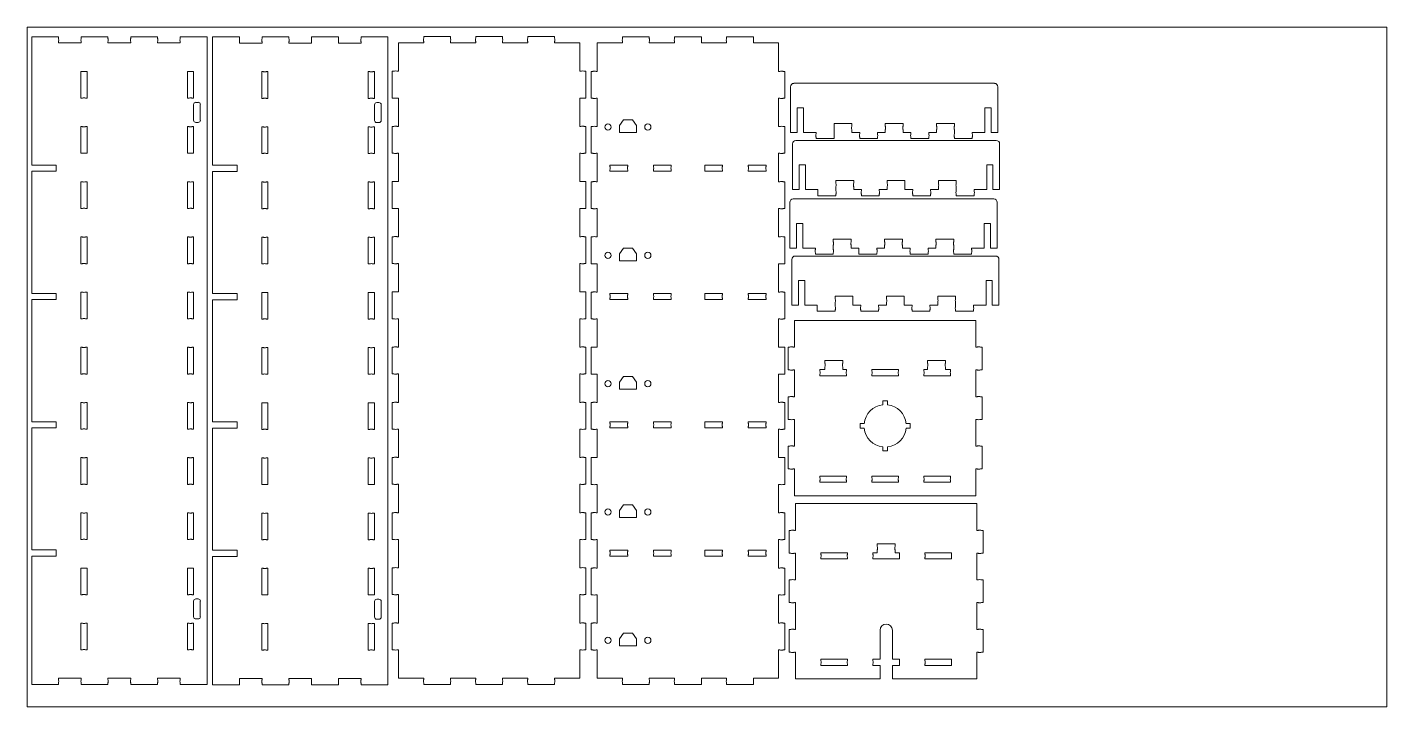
# Paper-space layout '1 Charger - V1' of a CAD drawing. Header units: inches. Extents: x 0 to 24, y 0 to 12.
# The model-space entities are those that its viewports show. They can reach past a viewport. Long polylines and large blocks are cut down to what shows.
import ezdxf

# ---------------------------------------------------------------- set-up
doc = ezdxf.new("R2010")
doc.units = ezdxf.units.IN
doc.header["$LTSCALE"] = 0.5
doc.header["$MEASUREMENT"] = 0
doc.layers.add('Visible', color=1, linetype='Continuous', lineweight=13)

msp = doc.modelspace()

# ---------------------------------------------------------------- linework, layer by layer
at = {"layer": 'Visible'}
for p, q in [((1.044, 11.832), (0.572, 11.832)), ((0.572, 9.566), (0.572, 11.832)), ((1.044, 11.802), (1.044, 11.832)), ((1.446, 11.802), (1.446, 11.832)), ((1.918, 11.832), (1.446, 11.832)), ((1.918, 11.802), (1.918, 11.832)), ((2.32, 11.802), (2.32, 11.832)), ((2.792, 11.832), (2.32, 11.832)), ((2.792, 11.802), (2.792, 11.832)), ((3.194, 11.802), (3.194, 11.832)), ((3.666, 11.832), (3.194, 11.832)), ((3.666, 0.393), (3.666, 11.832)), ((4.237, 11.827), (3.765, 11.827)), ((3.765, 9.562), (3.765, 11.827)), ((4.237, 11.798), (4.237, 11.827)), ((4.639, 11.798), (4.639, 11.827)), ((5.111, 11.827), (4.639, 11.827)), ((5.111, 11.798), (5.111, 11.827)), ((5.513, 11.798), (5.513, 11.827)), ((5.985, 11.827), (5.513, 11.827)), ((5.985, 11.798), (5.985, 11.827)), ((6.387, 11.798), (6.387, 11.827)), ((6.859, 11.827), (6.387, 11.827)), ((6.859, 0.388), (6.859, 11.827)), ((7.491, 11.804), (7.491, 11.834)), ((7.963, 11.834), (7.491, 11.834)), ((7.963, 11.804), (7.963, 11.834)), ((8.409, 11.804), (8.409, 11.834)), ((8.881, 11.834), (8.409, 11.834)), ((8.881, 11.804), (8.881, 11.834)), ((9.327, 11.804), (9.327, 11.834)), ((9.8, 11.834), (9.327, 11.834)), ((9.8, 11.804), (9.8, 11.834)), ((11.001, 11.802), (11.001, 11.831)), ((11.474, 11.831), (11.001, 11.831)), ((11.474, 11.802), (11.474, 11.831)), ((11.92, 11.802), (11.92, 11.831)), ((12.392, 11.831), (11.92, 11.831)), ((12.392, 11.802), (12.392, 11.831)), ((12.838, 11.802), (12.838, 11.831)), ((13.31, 11.831), (12.838, 11.831)), ((13.31, 11.802), (13.31, 11.831)), ((1.044, 11.721), (1.044, 11.743)), ((1.044, 11.721), (1.446, 11.721)), ((1.446, 11.721), (1.446, 11.743)), ((1.918, 11.721), (1.918, 11.743)), ((1.918, 11.721), (2.32, 11.721)), ((2.32, 11.721), (2.32, 11.743)), ((2.792, 11.721), (2.792, 11.743)), ((2.792, 11.721), (3.194, 11.721)), ((3.194, 11.721), (3.194, 11.743)), ((4.237, 11.717), (4.237, 11.739)), ((4.237, 11.717), (4.639, 11.717)), ((4.639, 11.717), (4.639, 11.739)), ((5.111, 11.717), (5.111, 11.739)), ((5.111, 11.717), (5.513, 11.717)), ((5.513, 11.717), (5.513, 11.739)), ((5.985, 11.717), (5.985, 11.739)), ((5.985, 11.717), (6.387, 11.717)), ((6.387, 11.717), (6.387, 11.739)), ((7.045, 11.222), (7.045, 11.723)), ((7.045, 11.723), (7.491, 11.723)), ((7.491, 11.723), (7.491, 11.745)), ((7.963, 11.723), (7.963, 11.745)), ((7.963, 11.723), (8.409, 11.723)), ((8.409, 11.723), (8.409, 11.745)), ((8.881, 11.723), (8.881, 11.745)), ((8.881, 11.723), (9.327, 11.723)), ((9.327, 11.723), (9.327, 11.745)), ((9.8, 11.723), (9.8, 11.745)), ((9.8, 11.723), (10.246, 11.723)), ((10.246, 11.222), (10.246, 11.723)), ((10.556, 11.219), (10.556, 11.721)), ((10.556, 11.721), (11.001, 11.721)), ((11.001, 11.721), (11.001, 11.743)), ((11.474, 11.721), (11.474, 11.743)), ((11.474, 11.721), (11.92, 11.721)), ((11.92, 11.721), (11.92, 11.743)), ((12.392, 11.721), (12.392, 11.743)), ((12.392, 11.721), (12.838, 11.721)), ((12.838, 11.721), (12.838, 11.743)), ((13.31, 11.721), (13.31, 11.743)), ((13.31, 11.721), (13.756, 11.721)), ((13.756, 11.219), (13.756, 11.721)), ((1.438, 11.22), (1.464, 11.22)), ((1.438, 10.747), (1.438, 11.22)), ((1.523, 11.22), (1.548, 11.22)), ((1.548, 10.747), (1.548, 11.22)), ((3.32, 11.22), (3.346, 11.22)), ((3.32, 10.747), (3.32, 11.22)), ((3.405, 11.22), (3.43, 11.22)), ((3.43, 10.747), (3.43, 11.22)), ((4.631, 11.215), (4.656, 11.215)), ((4.631, 10.743), (4.631, 11.215)), ((4.716, 11.215), (4.741, 11.215)), ((4.741, 10.743), (4.741, 11.215)), ((6.513, 11.215), (6.538, 11.215)), ((6.513, 10.743), (6.513, 11.215)), ((6.597, 11.215), (6.623, 11.215)), ((6.623, 10.743), (6.623, 11.215)), ((6.935, 11.222), (6.935, 10.749)), ((6.964, 11.222), (6.935, 11.222)), ((7.045, 11.222), (7.023, 11.222)), ((10.246, 11.222), (10.267, 11.222)), ((10.326, 11.222), (10.356, 11.222)), ((10.356, 11.222), (10.356, 10.749)), ((10.445, 11.219), (10.445, 10.747)), ((10.475, 11.219), (10.445, 11.219)), ((10.556, 11.219), (10.534, 11.219)), ((13.756, 11.219), (13.778, 11.219)), ((13.837, 11.219), (13.867, 11.219)), ((13.867, 11.219), (13.867, 10.747)), ((13.968, 10.949), (13.968, 10.142)), ((14.027, 11.009), (17.566, 11.009)), ((17.625, 10.949), (17.625, 10.142)), ((1.438, 10.747), (1.464, 10.747)), ((1.523, 10.747), (1.548, 10.747)), ((3.32, 10.747), (3.346, 10.747)), ((3.405, 10.747), (3.43, 10.747)), ((3.43, 10.358), (3.43, 10.634)), ((3.47, 10.673), (3.509, 10.673)), ((3.548, 10.358), (3.548, 10.634)), ((4.631, 10.743), (4.656, 10.743)), ((4.716, 10.743), (4.741, 10.743)), ((6.513, 10.743), (6.538, 10.743)), ((6.597, 10.743), (6.623, 10.743)), ((6.623, 10.354), (6.623, 10.63)), ((6.662, 10.669), (6.702, 10.669)), ((6.741, 10.354), (6.741, 10.63)), ((6.964, 10.749), (6.935, 10.749)), ((7.045, 10.749), (7.023, 10.749)), ((7.045, 10.247), (7.045, 10.749)), ((10.246, 10.749), (10.267, 10.749)), ((10.246, 10.247), (10.246, 10.749)), ((10.326, 10.749), (10.356, 10.749)), ((10.475, 10.747), (10.445, 10.747)), ((10.556, 10.747), (10.534, 10.747)), ((10.556, 10.245), (10.556, 10.747)), ((13.756, 10.747), (13.778, 10.747)), ((13.756, 10.245), (13.756, 10.747)), ((13.837, 10.747), (13.867, 10.747)), ((14.086, 10.575), (14.196, 10.575)), ((14.086, 10.142), (14.086, 10.575)), ((14.196, 10.142), (14.196, 10.575)), ((17.507, 10.575), (17.397, 10.575)), ((17.397, 10.142), (17.397, 10.575)), ((17.507, 10.142), (17.507, 10.575)), ((11.017, 10.366), (10.946, 10.263)), ((11.017, 10.366), (11.174, 10.366)), ((11.174, 10.366), (11.245, 10.263)), ((1.438, 10.245), (1.464, 10.245)), ((1.438, 9.773), (1.438, 10.245)), ((1.523, 10.245), (1.548, 10.245)), ((1.548, 9.773), (1.548, 10.245)), ((3.32, 10.245), (3.346, 10.245)), ((3.32, 9.773), (3.32, 10.245)), ((3.405, 10.245), (3.43, 10.245)), ((3.43, 9.773), (3.43, 10.245)), ((3.47, 10.319), (3.509, 10.319)), ((4.631, 10.241), (4.656, 10.241)), ((4.631, 9.769), (4.631, 10.241)), ((4.716, 10.241), (4.741, 10.241)), ((4.741, 9.769), (4.741, 10.241)), ((6.513, 10.241), (6.538, 10.241)), ((6.513, 9.769), (6.513, 10.241)), ((6.597, 10.241), (6.623, 10.241)), ((6.623, 9.769), (6.623, 10.241)), ((6.662, 10.315), (6.702, 10.315)), ((6.935, 10.247), (6.935, 9.775)), ((6.964, 10.247), (6.935, 10.247)), ((7.045, 10.247), (7.023, 10.247)), ((10.246, 10.247), (10.267, 10.247)), ((10.326, 10.247), (10.356, 10.247)), ((10.356, 10.247), (10.356, 9.775)), ((10.445, 10.245), (10.445, 9.773)), ((10.475, 10.245), (10.445, 10.245)), ((10.556, 10.245), (10.534, 10.245)), ((10.946, 10.263), (10.946, 10.139)), ((10.946, 10.139), (11.245, 10.139)), ((11.245, 10.263), (11.245, 10.139)), ((13.756, 10.245), (13.778, 10.245)), ((13.837, 10.245), (13.867, 10.245)), ((13.867, 10.245), (13.867, 9.773)), ((13.968, 10.142), (14.086, 10.142)), ((14.196, 10.142), (14.419, 10.142)), ((14.419, 10.142), (14.419, 10.117)), ((14.734, 10.3), (15.049, 10.3)), ((14.734, 10.3), (14.734, 10.251)), ((14.734, 10.192), (14.734, 10.117)), ((15.049, 10.3), (15.049, 10.251)), ((15.049, 10.192), (15.049, 10.142)), ((15.049, 10.142), (15.187, 10.142)), ((15.187, 10.142), (15.187, 10.117)), ((15.501, 10.142), (15.501, 10.117)), ((15.501, 10.142), (15.639, 10.142)), ((15.639, 10.3), (15.954, 10.3)), ((15.639, 10.3), (15.639, 10.251)), ((15.639, 10.192), (15.639, 10.142)), ((15.954, 10.3), (15.954, 10.251)), ((15.954, 10.192), (15.954, 10.142)), ((15.954, 10.142), (16.092, 10.142)), ((16.092, 10.142), (16.092, 10.117)), ((16.407, 10.142), (16.407, 10.117)), ((16.407, 10.142), (16.545, 10.142)), ((16.86, 10.3), (16.545, 10.3)), ((16.545, 10.3), (16.545, 10.251)), ((16.545, 10.192), (16.545, 10.142)), ((16.86, 10.3), (16.86, 10.251)), ((16.86, 10.192), (16.86, 10.117)), ((17.175, 10.142), (17.175, 10.117)), ((17.175, 10.142), (17.397, 10.142)), ((17.507, 10.142), (17.625, 10.142)), ((14.001, 9.941), (14.001, 9.134)), ((14.06, 10), (17.599, 10)), ((14.419, 10.058), (14.419, 10.032)), ((14.419, 10.032), (14.734, 10.032)), ((14.734, 10.058), (14.734, 10.032)), ((15.187, 10.058), (15.187, 10.032)), ((15.187, 10.032), (15.501, 10.032)), ((15.501, 10.058), (15.501, 10.032)), ((16.092, 10.058), (16.092, 10.032)), ((16.407, 10.032), (16.092, 10.032)), ((16.407, 10.058), (16.407, 10.032)), ((16.86, 10.058), (16.86, 10.032)), ((17.175, 10.032), (16.86, 10.032)), ((17.175, 10.058), (17.175, 10.032)), ((17.658, 9.941), (17.658, 9.134)), ((1.438, 9.773), (1.464, 9.773)), ((1.523, 9.773), (1.548, 9.773)), ((3.32, 9.773), (3.346, 9.773)), ((3.405, 9.773), (3.43, 9.773)), ((4.631, 9.769), (4.656, 9.769)), ((4.716, 9.769), (4.741, 9.769)), ((6.513, 9.769), (6.538, 9.769)), ((6.597, 9.769), (6.623, 9.769)), ((6.964, 9.775), (6.935, 9.775)), ((7.045, 9.775), (7.023, 9.775)), ((7.045, 9.273), (7.045, 9.775)), ((10.246, 9.775), (10.267, 9.775)), ((10.246, 9.273), (10.246, 9.775)), ((10.326, 9.775), (10.356, 9.775)), ((10.475, 9.773), (10.445, 9.773)), ((10.556, 9.773), (10.534, 9.773)), ((10.556, 9.271), (10.556, 9.773)), ((13.756, 9.773), (13.778, 9.773)), ((13.756, 9.271), (13.756, 9.773)), ((13.837, 9.773), (13.867, 9.773)), ((0.572, 9.566), (1.005, 9.566)), ((0.572, 7.3), (0.572, 9.456)), ((0.572, 9.456), (1.005, 9.456)), ((1.005, 9.566), (1.005, 9.456)), ((3.765, 9.562), (4.198, 9.562)), ((3.765, 7.296), (3.765, 9.451)), ((3.765, 9.451), (4.198, 9.451)), ((4.198, 9.562), (4.198, 9.451)), ((11.093, 9.566), (10.778, 9.566)), ((10.778, 9.566), (10.778, 9.54)), ((10.778, 9.481), (10.778, 9.455)), ((11.093, 9.455), (10.778, 9.455)), ((11.093, 9.566), (11.093, 9.54)), ((11.093, 9.481), (11.093, 9.455)), ((11.546, 9.566), (11.861, 9.566)), ((11.546, 9.54), (11.546, 9.566)), ((11.546, 9.455), (11.546, 9.481)), ((11.546, 9.455), (11.861, 9.455)), ((11.861, 9.54), (11.861, 9.566)), ((11.861, 9.455), (11.861, 9.481)), ((12.451, 9.566), (12.766, 9.566)), ((12.451, 9.566), (12.451, 9.54)), ((12.451, 9.481), (12.451, 9.455)), ((12.451, 9.455), (12.766, 9.455)), ((12.766, 9.566), (12.766, 9.54)), ((12.766, 9.481), (12.766, 9.455)), ((13.219, 9.566), (13.534, 9.566)), ((13.219, 9.54), (13.219, 9.566)), ((13.219, 9.455), (13.219, 9.481)), ((13.219, 9.455), (13.534, 9.455)), ((13.534, 9.54), (13.534, 9.566)), ((13.534, 9.455), (13.534, 9.481)), ((14.119, 9.567), (14.229, 9.567)), ((14.119, 9.134), (14.119, 9.567)), ((14.229, 9.134), (14.229, 9.567)), ((17.54, 9.567), (17.43, 9.567)), ((17.43, 9.134), (17.43, 9.567)), ((17.54, 9.134), (17.54, 9.567)), ((1.438, 9.271), (1.464, 9.271)), ((1.438, 8.799), (1.438, 9.271)), ((1.523, 9.271), (1.548, 9.271)), ((1.548, 8.799), (1.548, 9.271)), ((3.32, 9.271), (3.346, 9.271)), ((3.32, 8.799), (3.32, 9.271)), ((3.405, 9.271), (3.43, 9.271)), ((3.43, 8.799), (3.43, 9.271)), ((4.631, 9.267), (4.656, 9.267)), ((4.631, 8.794), (4.631, 9.267)), ((4.716, 9.267), (4.741, 9.267)), ((4.741, 8.794), (4.741, 9.267)), ((6.513, 9.267), (6.538, 9.267)), ((6.513, 8.794), (6.513, 9.267)), ((6.597, 9.267), (6.623, 9.267)), ((6.623, 8.794), (6.623, 9.267)), ((6.935, 9.273), (6.935, 8.801)), ((6.964, 9.273), (6.935, 9.273)), ((7.045, 9.273), (7.023, 9.273)), ((10.246, 9.273), (10.267, 9.273)), ((10.326, 9.273), (10.356, 9.273)), ((10.356, 9.273), (10.356, 8.801)), ((10.445, 9.271), (10.445, 8.798)), ((10.475, 9.271), (10.445, 9.271)), ((10.556, 9.271), (10.534, 9.271)), ((13.756, 9.271), (13.778, 9.271)), ((13.837, 9.271), (13.867, 9.271)), ((13.867, 9.271), (13.867, 8.798)), ((14.001, 9.134), (14.119, 9.134)), ((14.229, 9.134), (14.451, 9.134)), ((14.451, 9.134), (14.451, 9.109)), ((14.766, 9.292), (15.081, 9.292)), ((14.766, 9.292), (14.766, 9.243)), ((14.766, 9.184), (14.766, 9.109)), ((15.081, 9.292), (15.081, 9.243)), ((15.081, 9.184), (15.081, 9.134)), ((15.081, 9.134), (15.219, 9.134)), ((15.219, 9.134), (15.219, 9.109)), ((15.534, 9.134), (15.534, 9.109)), ((15.534, 9.134), (15.672, 9.134)), ((15.672, 9.292), (15.987, 9.292)), ((15.672, 9.292), (15.672, 9.243)), ((15.672, 9.184), (15.672, 9.134)), ((15.987, 9.292), (15.987, 9.243)), ((15.987, 9.184), (15.987, 9.134)), ((15.987, 9.134), (16.125, 9.134)), ((16.125, 9.134), (16.125, 9.109)), ((16.44, 9.134), (16.44, 9.109)), ((16.44, 9.134), (16.577, 9.134)), ((16.892, 9.292), (16.577, 9.292)), ((16.577, 9.292), (16.577, 9.243)), ((16.577, 9.184), (16.577, 9.134)), ((16.892, 9.292), (16.892, 9.243)), ((16.892, 9.184), (16.892, 9.109)), ((17.207, 9.134), (17.207, 9.109)), ((17.207, 9.134), (17.43, 9.134)), ((17.54, 9.134), (17.658, 9.134)), ((13.956, 8.908), (13.956, 8.101)), ((14.015, 8.967), (17.554, 8.967)), ((14.451, 9.05), (14.451, 9.024)), ((14.451, 9.024), (14.766, 9.024)), ((14.766, 9.05), (14.766, 9.024)), ((15.219, 9.05), (15.219, 9.024)), ((15.219, 9.024), (15.534, 9.024)), ((15.534, 9.05), (15.534, 9.024)), ((16.125, 9.05), (16.125, 9.024)), ((16.44, 9.024), (16.125, 9.024)), ((16.44, 9.05), (16.44, 9.024)), ((16.892, 9.05), (16.892, 9.024)), ((17.207, 9.024), (16.892, 9.024)), ((17.207, 9.05), (17.207, 9.024)), ((17.614, 8.908), (17.614, 8.101)), ((1.438, 8.799), (1.464, 8.799)), ((1.523, 8.799), (1.548, 8.799)), ((3.32, 8.799), (3.346, 8.799)), ((3.405, 8.799), (3.43, 8.799)), ((4.631, 8.794), (4.656, 8.794)), ((4.716, 8.794), (4.741, 8.794)), ((6.513, 8.794), (6.538, 8.794)), ((6.597, 8.794), (6.623, 8.794)), ((6.964, 8.801), (6.935, 8.801)), ((7.045, 8.801), (7.023, 8.801)), ((7.045, 8.299), (7.045, 8.801)), ((10.246, 8.801), (10.267, 8.801)), ((10.246, 8.299), (10.246, 8.801)), ((10.326, 8.801), (10.356, 8.801)), ((10.475, 8.798), (10.445, 8.798)), ((10.556, 8.798), (10.534, 8.798)), ((10.556, 8.297), (10.556, 8.798)), ((13.756, 8.798), (13.778, 8.798)), ((13.756, 8.297), (13.756, 8.798)), ((13.837, 8.798), (13.867, 8.798)), ((14.074, 8.534), (14.184, 8.534)), ((14.074, 8.101), (14.074, 8.534)), ((14.184, 8.101), (14.184, 8.534)), ((17.495, 8.534), (17.385, 8.534)), ((17.385, 8.101), (17.385, 8.534)), ((17.495, 8.101), (17.495, 8.534)), ((1.438, 8.297), (1.464, 8.297)), ((1.438, 7.824), (1.438, 8.297)), ((1.523, 8.297), (1.548, 8.297)), ((1.548, 7.824), (1.548, 8.297)), ((3.32, 8.297), (3.346, 8.297)), ((3.32, 7.824), (3.32, 8.297)), ((3.405, 8.297), (3.43, 8.297)), ((3.43, 7.824), (3.43, 8.297)), ((4.631, 8.293), (4.656, 8.293)), ((4.631, 7.82), (4.631, 8.293)), ((4.716, 8.293), (4.741, 8.293)), ((4.741, 7.82), (4.741, 8.293)), ((6.513, 8.293), (6.538, 8.293)), ((6.513, 7.82), (6.513, 8.293)), ((6.597, 8.293), (6.623, 8.293)), ((6.623, 7.82), (6.623, 8.293)), ((6.935, 8.299), (6.935, 7.826)), ((6.964, 8.299), (6.935, 8.299)), ((7.045, 8.299), (7.023, 8.299)), ((10.246, 8.299), (10.267, 8.299)), ((10.326, 8.299), (10.356, 8.299)), ((10.356, 8.299), (10.356, 7.826)), ((10.445, 8.297), (10.445, 7.824)), ((10.475, 8.297), (10.445, 8.297)), ((10.556, 8.297), (10.534, 8.297)), ((13.756, 8.297), (13.778, 8.297)), ((13.837, 8.297), (13.867, 8.297)), ((13.867, 8.297), (13.867, 7.824)), ((14.722, 8.259), (15.037, 8.259)), ((14.722, 8.259), (14.722, 8.21)), ((15.037, 8.259), (15.037, 8.21)), ((15.627, 8.259), (15.942, 8.259)), ((15.627, 8.259), (15.627, 8.21)), ((15.942, 8.259), (15.942, 8.21)), ((16.848, 8.259), (16.533, 8.259)), ((16.533, 8.259), (16.533, 8.21)), ((16.848, 8.259), (16.848, 8.21)), ((11.017, 8.1), (10.946, 7.998)), ((10.946, 7.998), (10.946, 7.874)), ((11.017, 8.1), (11.174, 8.1)), ((11.174, 8.1), (11.245, 7.998)), ((11.245, 7.998), (11.245, 7.874)), ((13.956, 8.101), (14.074, 8.101)), ((14.048, 7.959), (17.587, 7.959)), ((14.184, 8.101), (14.407, 8.101)), ((14.407, 8.101), (14.407, 8.076)), ((14.407, 8.017), (14.407, 7.991)), ((14.407, 7.991), (14.722, 7.991)), ((14.722, 8.151), (14.722, 8.076)), ((14.722, 8.017), (14.722, 7.991)), ((15.037, 8.151), (15.037, 8.101)), ((15.037, 8.101), (15.175, 8.101)), ((15.175, 8.101), (15.175, 8.076)), ((15.175, 8.017), (15.175, 7.991)), ((15.175, 7.991), (15.49, 7.991)), ((15.49, 8.101), (15.49, 8.076)), ((15.49, 8.101), (15.627, 8.101)), ((15.49, 8.017), (15.49, 7.991)), ((15.627, 8.151), (15.627, 8.101)), ((15.942, 8.151), (15.942, 8.101)), ((15.942, 8.101), (16.08, 8.101)), ((16.08, 8.101), (16.08, 8.076)), ((16.08, 8.017), (16.08, 7.991)), ((16.395, 7.991), (16.08, 7.991)), ((16.395, 8.101), (16.395, 8.076)), ((16.395, 8.101), (16.533, 8.101)), ((16.395, 8.017), (16.395, 7.991)), ((16.533, 8.151), (16.533, 8.101)), ((16.848, 8.151), (16.848, 8.076)), ((16.848, 8.017), (16.848, 7.991)), ((17.163, 7.991), (16.848, 7.991)), ((17.163, 8.101), (17.163, 8.076)), ((17.163, 8.101), (17.385, 8.101)), ((17.163, 8.017), (17.163, 7.991)), ((17.495, 8.101), (17.614, 8.101)), ((1.438, 7.824), (1.464, 7.824)), ((1.523, 7.824), (1.548, 7.824)), ((3.32, 7.824), (3.346, 7.824)), ((3.405, 7.824), (3.43, 7.824)), ((4.631, 7.82), (4.656, 7.82)), ((4.716, 7.82), (4.741, 7.82)), ((6.513, 7.82), (6.538, 7.82)), ((6.597, 7.82), (6.623, 7.82)), ((6.964, 7.826), (6.935, 7.826)), ((7.045, 7.826), (7.023, 7.826)), ((7.045, 7.325), (7.045, 7.826)), ((10.246, 7.826), (10.267, 7.826)), ((10.246, 7.325), (10.246, 7.826)), ((10.326, 7.826), (10.356, 7.826)), ((10.475, 7.824), (10.445, 7.824)), ((10.556, 7.824), (10.534, 7.824)), ((10.556, 7.322), (10.556, 7.824)), ((10.946, 7.874), (11.245, 7.874)), ((13.756, 7.824), (13.778, 7.824)), ((13.756, 7.322), (13.756, 7.824)), ((13.837, 7.824), (13.867, 7.824)), ((13.989, 7.9), (13.989, 7.093)), ((17.646, 7.9), (17.646, 7.093)), ((14.107, 7.526), (14.217, 7.526)), ((14.107, 7.093), (14.107, 7.526)), ((14.217, 7.093), (14.217, 7.526)), ((17.528, 7.526), (17.418, 7.526)), ((17.418, 7.093), (17.418, 7.526)), ((17.528, 7.093), (17.528, 7.526)), ((0.572, 7.3), (1.005, 7.3)), ((1.005, 7.3), (1.005, 7.19)), ((1.438, 7.323), (1.464, 7.323)), ((1.438, 6.85), (1.438, 7.323)), ((1.523, 7.323), (1.548, 7.323)), ((1.548, 6.85), (1.548, 7.323)), ((3.32, 7.323), (3.346, 7.323)), ((3.32, 6.85), (3.32, 7.323)), ((3.405, 7.323), (3.43, 7.323)), ((3.43, 6.85), (3.43, 7.323)), ((3.765, 7.296), (4.198, 7.296)), ((4.198, 7.296), (4.198, 7.186)), ((4.631, 7.318), (4.656, 7.318)), ((4.631, 6.846), (4.631, 7.318)), ((4.716, 7.318), (4.741, 7.318)), ((4.741, 6.846), (4.741, 7.318)), ((6.513, 7.318), (6.538, 7.318)), ((6.513, 6.846), (6.513, 7.318)), ((6.597, 7.318), (6.623, 7.318)), ((6.623, 6.846), (6.623, 7.318)), ((6.935, 7.325), (6.935, 6.852)), ((6.964, 7.325), (6.935, 7.325)), ((7.045, 7.325), (7.023, 7.325)), ((10.246, 7.325), (10.267, 7.325)), ((10.326, 7.325), (10.356, 7.325)), ((10.356, 7.325), (10.356, 6.852)), ((10.445, 7.322), (10.445, 6.85)), ((10.475, 7.322), (10.445, 7.322)), ((10.556, 7.322), (10.534, 7.322)), ((11.093, 7.3), (10.778, 7.3)), ((10.778, 7.3), (10.778, 7.274)), ((10.778, 7.215), (10.778, 7.19)), ((11.093, 7.3), (11.093, 7.274)), ((11.093, 7.215), (11.093, 7.19)), ((11.546, 7.3), (11.861, 7.3)), ((11.546, 7.274), (11.546, 7.3)), ((11.546, 7.19), (11.546, 7.215)), ((11.861, 7.274), (11.861, 7.3)), ((11.861, 7.19), (11.861, 7.215)), ((12.451, 7.3), (12.766, 7.3)), ((12.451, 7.3), (12.451, 7.274)), ((12.451, 7.215), (12.451, 7.19)), ((12.766, 7.3), (12.766, 7.274)), ((12.766, 7.215), (12.766, 7.19)), ((13.219, 7.3), (13.534, 7.3)), ((13.219, 7.274), (13.219, 7.3)), ((13.219, 7.19), (13.219, 7.215)), ((13.534, 7.274), (13.534, 7.3)), ((13.534, 7.19), (13.534, 7.215)), ((13.756, 7.322), (13.778, 7.322)), ((13.837, 7.322), (13.867, 7.322)), ((13.867, 7.322), (13.867, 6.85)), ((14.754, 7.251), (15.069, 7.251)), ((14.754, 7.251), (14.754, 7.202)), ((15.069, 7.251), (15.069, 7.202)), ((15.66, 7.251), (15.975, 7.251)), ((15.66, 7.251), (15.66, 7.202)), ((15.975, 7.251), (15.975, 7.202)), ((16.88, 7.251), (16.565, 7.251)), ((16.565, 7.251), (16.565, 7.202)), ((16.88, 7.251), (16.88, 7.202)), ((0.572, 5.034), (0.572, 7.19)), ((0.572, 7.19), (1.005, 7.19)), ((3.765, 5.03), (3.765, 7.186)), ((3.765, 7.186), (4.198, 7.186)), ((11.093, 7.19), (10.778, 7.19)), ((11.546, 7.19), (11.861, 7.19)), ((12.451, 7.19), (12.766, 7.19)), ((13.219, 7.19), (13.534, 7.19)), ((13.989, 7.093), (14.107, 7.093)), ((14.217, 7.093), (14.439, 7.093)), ((14.439, 7.093), (14.439, 7.068)), ((14.439, 7.009), (14.439, 6.983)), ((14.439, 6.983), (14.754, 6.983)), ((14.754, 7.142), (14.754, 7.068)), ((14.754, 7.009), (14.754, 6.983)), ((15.069, 7.142), (15.069, 7.093)), ((15.069, 7.093), (15.207, 7.093)), ((15.207, 7.093), (15.207, 7.068)), ((15.207, 7.009), (15.207, 6.983)), ((15.207, 6.983), (15.522, 6.983)), ((15.522, 7.093), (15.522, 7.068)), ((15.522, 7.093), (15.66, 7.093)), ((15.522, 7.009), (15.522, 6.983)), ((15.66, 7.142), (15.66, 7.093)), ((15.975, 7.142), (15.975, 7.093)), ((15.975, 7.093), (16.113, 7.093)), ((16.113, 7.093), (16.113, 7.068)), ((16.113, 7.009), (16.113, 6.983)), ((16.428, 6.983), (16.113, 6.983)), ((16.428, 7.093), (16.428, 7.068)), ((16.428, 7.093), (16.565, 7.093)), ((16.428, 7.009), (16.428, 6.983)), ((16.565, 7.142), (16.565, 7.093)), ((16.88, 7.142), (16.88, 7.068)), ((16.88, 7.009), (16.88, 6.983)), ((17.195, 6.983), (16.88, 6.983)), ((17.195, 7.093), (17.195, 7.068)), ((17.195, 7.093), (17.418, 7.093)), ((17.195, 7.009), (17.195, 6.983)), ((17.528, 7.093), (17.646, 7.093)), ((1.438, 6.85), (1.464, 6.85)), ((1.523, 6.85), (1.548, 6.85)), ((3.32, 6.85), (3.346, 6.85)), ((3.405, 6.85), (3.43, 6.85)), ((4.631, 6.846), (4.656, 6.846)), ((4.716, 6.846), (4.741, 6.846)), ((6.513, 6.846), (6.538, 6.846)), ((6.597, 6.846), (6.623, 6.846)), ((6.964, 6.852), (6.935, 6.852)), ((7.045, 6.852), (7.023, 6.852)), ((7.045, 6.35), (7.045, 6.852)), ((10.246, 6.852), (10.267, 6.852)), ((10.246, 6.35), (10.246, 6.852)), ((10.326, 6.852), (10.356, 6.852)), ((10.475, 6.85), (10.445, 6.85)), ((10.556, 6.85), (10.534, 6.85)), ((10.556, 6.348), (10.556, 6.85)), ((13.756, 6.85), (13.778, 6.85)), ((13.756, 6.348), (13.756, 6.85)), ((13.837, 6.85), (13.867, 6.85)), ((14.037, 6.822), (14.037, 6.35)), ((14.037, 6.822), (17.238, 6.822)), ((17.238, 6.822), (17.238, 6.35)), ((1.438, 6.348), (1.464, 6.348)), ((1.438, 5.876), (1.438, 6.348)), ((1.523, 6.348), (1.548, 6.348)), ((1.548, 5.876), (1.548, 6.348)), ((3.32, 6.348), (3.346, 6.348)), ((3.32, 5.876), (3.32, 6.348)), ((3.405, 6.348), (3.43, 6.348)), ((3.43, 5.876), (3.43, 6.348)), ((4.631, 6.344), (4.656, 6.344)), ((4.631, 5.872), (4.631, 6.344)), ((4.716, 6.344), (4.741, 6.344)), ((4.741, 5.872), (4.741, 6.344)), ((6.513, 6.344), (6.538, 6.344)), ((6.513, 5.872), (6.513, 6.344)), ((6.597, 6.344), (6.623, 6.344)), ((6.623, 5.872), (6.623, 6.344)), ((6.935, 6.35), (6.935, 5.878)), ((6.964, 6.35), (6.935, 6.35)), ((7.045, 6.35), (7.023, 6.35)), ((10.246, 6.35), (10.267, 6.35)), ((10.326, 6.35), (10.356, 6.35)), ((10.356, 6.35), (10.356, 5.878)), ((10.445, 6.348), (10.445, 5.876)), ((10.475, 6.348), (10.445, 6.348)), ((10.556, 6.348), (10.534, 6.348)), ((13.756, 6.348), (13.778, 6.348)), ((13.837, 6.348), (13.867, 6.348)), ((13.867, 6.348), (13.867, 5.876)), ((13.927, 5.948), (13.927, 6.35)), ((13.956, 6.35), (13.927, 6.35)), ((14.037, 6.35), (14.015, 6.35)), ((17.238, 6.35), (17.259, 6.35)), ((17.318, 6.35), (17.348, 6.35)), ((17.348, 5.948), (17.348, 6.35)), ((14.574, 6.114), (14.889, 6.114)), ((14.574, 6.065), (14.574, 6.114)), ((14.574, 5.956), (14.574, 6.005)), ((14.889, 6.065), (14.889, 6.114)), ((14.889, 5.956), (14.889, 6.005)), ((16.7, 6.114), (16.385, 6.114)), ((16.385, 6.065), (16.385, 6.114)), ((16.385, 5.956), (16.385, 6.005)), ((16.7, 6.065), (16.7, 6.114)), ((16.7, 5.956), (16.7, 6.005)), ((1.438, 5.876), (1.464, 5.876)), ((1.523, 5.876), (1.548, 5.876)), ((3.32, 5.876), (3.346, 5.876)), ((3.405, 5.876), (3.43, 5.876)), ((4.631, 5.872), (4.656, 5.872)), ((4.716, 5.872), (4.741, 5.872)), ((6.513, 5.872), (6.538, 5.872)), ((6.597, 5.872), (6.623, 5.872)), ((6.964, 5.878), (6.935, 5.878)), ((7.045, 5.878), (7.023, 5.878)), ((7.045, 5.376), (7.045, 5.878)), ((10.246, 5.878), (10.267, 5.878)), ((10.246, 5.376), (10.246, 5.878)), ((10.326, 5.878), (10.356, 5.878)), ((10.475, 5.876), (10.445, 5.876)), ((10.556, 5.876), (10.534, 5.876)), ((10.556, 5.374), (10.556, 5.876)), ((11.017, 5.834), (10.946, 5.732)), ((11.017, 5.834), (11.174, 5.834)), ((11.174, 5.834), (11.245, 5.732)), ((13.756, 5.876), (13.778, 5.876)), ((13.756, 5.374), (13.756, 5.876)), ((13.837, 5.876), (13.867, 5.876)), ((13.956, 5.948), (13.927, 5.948)), ((14.037, 5.948), (14.015, 5.948)), ((14.037, 5.948), (14.037, 5.476)), ((14.483, 5.956), (14.483, 5.931)), ((14.483, 5.956), (14.574, 5.956)), ((14.483, 5.872), (14.483, 5.846)), ((14.483, 5.846), (14.955, 5.846)), ((14.889, 5.956), (14.955, 5.956)), ((14.955, 5.956), (14.955, 5.931)), ((14.955, 5.872), (14.955, 5.846)), ((15.401, 5.956), (15.873, 5.956)), ((15.401, 5.956), (15.401, 5.931)), ((15.401, 5.872), (15.401, 5.846)), ((15.401, 5.846), (15.873, 5.846)), ((15.873, 5.956), (15.873, 5.931)), ((15.873, 5.872), (15.873, 5.846)), ((16.319, 5.956), (16.319, 5.931)), ((16.319, 5.956), (16.385, 5.956)), ((16.319, 5.872), (16.319, 5.846)), ((16.319, 5.846), (16.792, 5.846)), ((16.7, 5.956), (16.792, 5.956)), ((16.792, 5.956), (16.792, 5.931)), ((16.792, 5.872), (16.792, 5.846)), ((17.238, 5.948), (17.259, 5.948)), ((17.238, 5.948), (17.238, 5.476)), ((17.318, 5.948), (17.348, 5.948)), ((10.946, 5.732), (10.946, 5.608)), ((10.946, 5.608), (11.245, 5.608)), ((11.245, 5.732), (11.245, 5.608)), ((1.438, 5.374), (1.464, 5.374)), ((1.438, 4.902), (1.438, 5.374)), ((1.523, 5.374), (1.548, 5.374)), ((1.548, 4.902), (1.548, 5.374)), ((3.32, 5.374), (3.346, 5.374)), ((3.32, 4.902), (3.32, 5.374)), ((3.405, 5.374), (3.43, 5.374)), ((3.43, 4.902), (3.43, 5.374)), ((4.631, 5.37), (4.656, 5.37)), ((4.631, 4.897), (4.631, 5.37)), ((4.716, 5.37), (4.741, 5.37)), ((4.741, 4.897), (4.741, 5.37)), ((6.513, 5.37), (6.538, 5.37)), ((6.513, 4.897), (6.513, 5.37)), ((6.597, 5.37), (6.623, 5.37)), ((6.623, 4.897), (6.623, 5.37)), ((6.935, 5.376), (6.935, 4.904)), ((6.964, 5.376), (6.935, 5.376)), ((7.045, 5.376), (7.023, 5.376)), ((10.246, 5.376), (10.267, 5.376)), ((10.326, 5.376), (10.356, 5.376)), ((10.356, 5.376), (10.356, 4.904)), ((10.445, 5.374), (10.445, 4.901)), ((10.475, 5.374), (10.445, 5.374)), ((10.556, 5.374), (10.534, 5.374)), ((13.756, 5.374), (13.778, 5.374)), ((13.837, 5.374), (13.867, 5.374)), ((13.867, 5.374), (13.867, 4.901)), ((13.927, 5.074), (13.927, 5.476)), ((13.956, 5.476), (13.927, 5.476)), ((14.037, 5.476), (14.015, 5.476)), ((15.598, 5.403), (15.677, 5.403)), ((15.598, 5.403), (15.598, 5.332)), ((15.677, 5.403), (15.677, 5.332)), ((17.238, 5.476), (17.259, 5.476)), ((17.318, 5.476), (17.348, 5.476)), ((17.348, 5.074), (17.348, 5.476)), ((13.956, 5.074), (13.927, 5.074)), ((14.037, 5.074), (14.015, 5.074)), ((14.037, 5.074), (14.037, 4.602)), ((17.238, 5.074), (17.259, 5.074)), ((17.238, 5.074), (17.238, 4.602)), ((17.318, 5.074), (17.348, 5.074)), ((0.572, 5.034), (1.005, 5.034)), ((0.572, 2.769), (0.572, 4.924)), ((0.572, 4.924), (1.005, 4.924)), ((1.005, 5.034), (1.005, 4.924)), ((1.438, 4.902), (1.464, 4.902)), ((1.523, 4.902), (1.548, 4.902)), ((3.32, 4.902), (3.346, 4.902)), ((3.405, 4.902), (3.43, 4.902)), ((3.765, 5.03), (4.198, 5.03)), ((3.765, 2.764), (3.765, 4.92)), ((3.765, 4.92), (4.198, 4.92)), ((4.198, 5.03), (4.198, 4.92)), ((4.631, 4.897), (4.656, 4.897)), ((4.716, 4.897), (4.741, 4.897)), ((6.513, 4.897), (6.538, 4.897)), ((6.597, 4.897), (6.623, 4.897)), ((6.964, 4.904), (6.935, 4.904)), ((7.045, 4.904), (7.023, 4.904)), ((7.045, 4.402), (7.045, 4.904)), ((10.246, 4.904), (10.267, 4.904)), ((10.246, 4.402), (10.246, 4.904)), ((10.326, 4.904), (10.356, 4.904)), ((10.475, 4.901), (10.445, 4.901)), ((10.556, 4.901), (10.534, 4.901)), ((10.556, 4.4), (10.556, 4.901)), ((11.093, 5.034), (10.778, 5.034)), ((10.778, 5.034), (10.778, 5.009)), ((10.778, 4.949), (10.778, 4.924)), ((11.093, 4.924), (10.778, 4.924)), ((11.093, 5.034), (11.093, 5.009)), ((11.093, 4.949), (11.093, 4.924)), ((11.546, 5.034), (11.861, 5.034)), ((11.546, 5.009), (11.546, 5.034)), ((11.546, 4.924), (11.546, 4.949)), ((11.546, 4.924), (11.861, 4.924)), ((11.861, 5.009), (11.861, 5.034)), ((11.861, 4.924), (11.861, 4.949)), ((12.451, 5.034), (12.766, 5.034)), ((12.451, 5.034), (12.451, 5.009)), ((12.451, 4.949), (12.451, 4.924)), ((12.451, 4.924), (12.766, 4.924)), ((12.766, 5.034), (12.766, 5.009)), ((12.766, 4.949), (12.766, 4.924)), ((13.219, 5.034), (13.534, 5.034)), ((13.219, 5.009), (13.219, 5.034)), ((13.219, 4.924), (13.219, 4.949)), ((13.219, 4.924), (13.534, 4.924)), ((13.534, 5.009), (13.534, 5.034)), ((13.534, 4.924), (13.534, 4.949)), ((13.756, 4.901), (13.778, 4.901)), ((13.756, 4.4), (13.756, 4.901)), ((13.837, 4.901), (13.867, 4.901)), ((15.194, 5), (15.265, 5)), ((15.194, 5), (15.194, 4.921)), ((15.194, 4.921), (15.265, 4.921)), ((16.009, 5), (16.08, 5)), ((16.009, 4.921), (16.08, 4.921)), ((16.08, 5), (16.08, 4.921)), ((13.927, 4.2), (13.927, 4.602)), ((13.956, 4.602), (13.927, 4.602)), ((14.037, 4.602), (14.015, 4.602)), ((15.598, 4.588), (15.598, 4.517)), ((15.677, 4.588), (15.677, 4.517)), ((17.238, 4.602), (17.259, 4.602)), ((17.318, 4.602), (17.348, 4.602)), ((17.348, 4.2), (17.348, 4.602)), ((1.438, 4.4), (1.464, 4.4)), ((1.438, 3.927), (1.438, 4.4)), ((1.523, 4.4), (1.548, 4.4)), ((1.548, 3.927), (1.548, 4.4)), ((3.32, 4.4), (3.346, 4.4)), ((3.32, 3.927), (3.32, 4.4)), ((3.405, 4.4), (3.43, 4.4)), ((3.43, 3.927), (3.43, 4.4)), ((4.631, 4.396), (4.656, 4.396)), ((4.631, 3.923), (4.631, 4.396)), ((4.716, 4.396), (4.741, 4.396)), ((4.741, 3.923), (4.741, 4.396)), ((6.513, 4.396), (6.538, 4.396)), ((6.513, 3.923), (6.513, 4.396)), ((6.597, 4.396), (6.623, 4.396)), ((6.623, 3.923), (6.623, 4.396)), ((6.935, 4.402), (6.935, 3.929)), ((6.964, 4.402), (6.935, 4.402)), ((7.045, 4.402), (7.023, 4.402)), ((10.246, 4.402), (10.267, 4.402)), ((10.326, 4.402), (10.356, 4.402)), ((10.356, 4.402), (10.356, 3.929)), ((10.445, 4.4), (10.445, 3.927)), ((10.475, 4.4), (10.445, 4.4)), ((10.556, 4.4), (10.534, 4.4)), ((13.756, 4.4), (13.778, 4.4)), ((13.837, 4.4), (13.867, 4.4)), ((13.867, 4.4), (13.867, 3.927)), ((15.598, 4.517), (15.677, 4.517)), ((13.956, 4.2), (13.927, 4.2)), ((14.037, 4.2), (14.015, 4.2)), ((14.037, 4.2), (14.037, 3.728)), ((17.238, 4.2), (17.259, 4.2)), ((17.238, 4.2), (17.238, 3.728)), ((17.318, 4.2), (17.348, 4.2)), ((1.438, 3.927), (1.464, 3.927)), ((1.523, 3.927), (1.548, 3.927)), ((3.32, 3.927), (3.346, 3.927)), ((3.405, 3.927), (3.43, 3.927)), ((4.631, 3.923), (4.656, 3.923)), ((4.716, 3.923), (4.741, 3.923)), ((6.513, 3.923), (6.538, 3.923)), ((6.597, 3.923), (6.623, 3.923)), ((6.964, 3.929), (6.935, 3.929)), ((7.045, 3.929), (7.023, 3.929)), ((7.045, 3.428), (7.045, 3.929)), ((10.246, 3.929), (10.267, 3.929)), ((10.246, 3.428), (10.246, 3.929)), ((10.326, 3.929), (10.356, 3.929)), ((10.475, 3.927), (10.445, 3.927)), ((10.556, 3.927), (10.534, 3.927)), ((10.556, 3.425), (10.556, 3.927)), ((13.756, 3.927), (13.778, 3.927)), ((13.756, 3.425), (13.756, 3.927)), ((13.837, 3.927), (13.867, 3.927)), ((14.483, 4.074), (14.955, 4.074)), ((14.483, 4.074), (14.483, 4.049)), ((14.483, 3.99), (14.483, 3.964)), ((14.483, 3.964), (14.955, 3.964)), ((14.955, 4.074), (14.955, 4.049)), ((14.955, 3.99), (14.955, 3.964)), ((15.401, 4.074), (15.873, 4.074)), ((15.401, 4.074), (15.401, 4.049)), ((15.401, 3.99), (15.401, 3.964)), ((15.401, 3.964), (15.873, 3.964)), ((15.873, 4.074), (15.873, 4.049)), ((15.873, 3.99), (15.873, 3.964)), ((16.319, 4.074), (16.792, 4.074)), ((16.319, 4.074), (16.319, 4.049)), ((16.319, 3.99), (16.319, 3.964)), ((16.319, 3.964), (16.792, 3.964)), ((16.792, 4.074), (16.792, 4.049)), ((16.792, 3.99), (16.792, 3.964)), ((14.037, 3.728), (17.238, 3.728)), ((1.438, 3.426), (1.464, 3.426)), ((1.438, 2.953), (1.438, 3.426)), ((1.523, 3.426), (1.548, 3.426)), ((1.548, 2.953), (1.548, 3.426)), ((3.32, 3.426), (3.346, 3.426)), ((3.32, 2.953), (3.32, 3.426)), ((3.405, 3.426), (3.43, 3.426)), ((3.43, 2.953), (3.43, 3.426)), ((4.631, 3.421), (4.656, 3.421)), ((4.631, 2.949), (4.631, 3.421)), ((4.716, 3.421), (4.741, 3.421)), ((4.741, 2.949), (4.741, 3.421)), ((6.513, 3.421), (6.538, 3.421)), ((6.513, 2.949), (6.513, 3.421)), ((6.597, 3.421), (6.623, 3.421)), ((6.623, 2.949), (6.623, 3.421)), ((6.935, 3.428), (6.935, 2.955)), ((6.964, 3.428), (6.935, 3.428)), ((7.045, 3.428), (7.023, 3.428)), ((10.246, 3.428), (10.267, 3.428)), ((10.326, 3.428), (10.356, 3.428)), ((10.356, 3.428), (10.356, 2.955)), ((10.445, 3.425), (10.445, 2.953)), ((10.475, 3.425), (10.445, 3.425)), ((10.556, 3.425), (10.534, 3.425)), ((11.017, 3.569), (10.946, 3.466)), ((10.946, 3.466), (10.946, 3.342)), ((11.017, 3.569), (11.174, 3.569)), ((11.174, 3.569), (11.245, 3.466)), ((11.245, 3.466), (11.245, 3.342)), ((13.756, 3.425), (13.778, 3.425)), ((13.837, 3.425), (13.867, 3.425)), ((13.867, 3.425), (13.867, 2.953)), ((14.055, 3.587), (14.055, 3.115)), ((14.055, 3.587), (17.256, 3.587)), ((17.256, 3.587), (17.256, 3.115)), ((10.946, 3.342), (11.245, 3.342)), ((1.438, 2.953), (1.464, 2.953)), ((1.523, 2.953), (1.548, 2.953)), ((3.32, 2.953), (3.346, 2.953)), ((3.405, 2.953), (3.43, 2.953)), ((4.631, 2.949), (4.656, 2.949)), ((4.716, 2.949), (4.741, 2.949)), ((6.513, 2.949), (6.538, 2.949)), ((6.597, 2.949), (6.623, 2.949)), ((6.964, 2.955), (6.935, 2.955)), ((7.045, 2.955), (7.023, 2.955)), ((7.045, 2.453), (7.045, 2.955)), ((10.246, 2.955), (10.267, 2.955)), ((10.246, 2.453), (10.246, 2.955)), ((10.326, 2.955), (10.356, 2.955)), ((10.475, 2.953), (10.445, 2.953)), ((10.556, 2.953), (10.534, 2.953)), ((10.556, 2.451), (10.556, 2.953)), ((13.756, 2.953), (13.778, 2.953)), ((13.756, 2.451), (13.756, 2.953)), ((13.837, 2.953), (13.867, 2.953)), ((13.945, 2.713), (13.945, 3.115)), ((13.974, 3.115), (13.945, 3.115)), ((14.055, 3.115), (14.034, 3.115)), ((17.256, 3.115), (17.278, 3.115)), ((17.337, 3.115), (17.366, 3.115)), ((17.366, 2.713), (17.366, 3.115)), ((0.572, 2.769), (1.005, 2.769)), ((0.572, 0.393), (0.572, 2.658)), ((0.572, 2.658), (1.005, 2.658)), ((1.005, 2.769), (1.005, 2.658)), ((3.765, 2.764), (4.198, 2.764)), ((3.765, 0.388), (3.765, 2.654)), ((3.765, 2.654), (4.198, 2.654)), ((4.198, 2.764), (4.198, 2.654)), ((11.093, 2.768), (10.778, 2.768)), ((10.778, 2.768), (10.778, 2.743)), ((10.778, 2.684), (10.778, 2.658)), ((11.093, 2.658), (10.778, 2.658)), ((11.093, 2.768), (11.093, 2.743)), ((11.093, 2.684), (11.093, 2.658)), ((11.546, 2.768), (11.861, 2.768)), ((11.546, 2.743), (11.546, 2.768)), ((11.546, 2.658), (11.546, 2.684)), ((11.546, 2.658), (11.861, 2.658)), ((11.861, 2.743), (11.861, 2.768)), ((11.861, 2.658), (11.861, 2.684)), ((12.451, 2.768), (12.766, 2.768)), ((12.451, 2.768), (12.451, 2.743)), ((12.451, 2.684), (12.451, 2.658)), ((12.451, 2.658), (12.766, 2.658)), ((12.766, 2.768), (12.766, 2.743)), ((12.766, 2.684), (12.766, 2.658)), ((13.219, 2.768), (13.534, 2.768)), ((13.219, 2.743), (13.219, 2.768)), ((13.219, 2.658), (13.219, 2.684)), ((13.219, 2.658), (13.534, 2.658)), ((13.534, 2.743), (13.534, 2.768)), ((13.534, 2.658), (13.534, 2.684)), ((13.974, 2.713), (13.945, 2.713)), ((14.055, 2.713), (14.034, 2.713)), ((14.055, 2.713), (14.055, 2.241)), ((14.501, 2.721), (14.973, 2.721)), ((14.501, 2.721), (14.501, 2.695)), ((14.973, 2.721), (14.973, 2.695)), ((15.419, 2.721), (15.419, 2.695)), ((15.419, 2.721), (15.498, 2.721)), ((15.498, 2.878), (15.813, 2.878)), ((15.498, 2.829), (15.498, 2.878)), ((15.498, 2.721), (15.498, 2.77)), ((15.813, 2.829), (15.813, 2.878)), ((15.813, 2.721), (15.813, 2.77)), ((15.813, 2.721), (15.892, 2.721)), ((15.892, 2.721), (15.892, 2.695)), ((16.338, 2.721), (16.81, 2.721)), ((16.338, 2.721), (16.338, 2.695)), ((16.81, 2.721), (16.81, 2.695)), ((17.256, 2.713), (17.278, 2.713)), ((17.256, 2.713), (17.256, 2.241)), ((17.337, 2.713), (17.366, 2.713)), ((1.438, 2.451), (1.464, 2.451)), ((1.438, 1.979), (1.438, 2.451)), ((1.523, 2.451), (1.548, 2.451)), ((1.548, 1.979), (1.548, 2.451)), ((3.32, 2.451), (3.346, 2.451)), ((3.32, 1.979), (3.32, 2.451)), ((3.405, 2.451), (3.43, 2.451)), ((3.43, 1.979), (3.43, 2.451)), ((4.631, 2.447), (4.656, 2.447)), ((4.631, 1.975), (4.631, 2.447)), ((4.716, 2.447), (4.741, 2.447)), ((4.741, 1.975), (4.741, 2.447)), ((6.513, 2.447), (6.538, 2.447)), ((6.513, 1.975), (6.513, 2.447)), ((6.597, 2.447), (6.623, 2.447)), ((6.623, 1.975), (6.623, 2.447)), ((6.935, 2.453), (6.935, 1.981)), ((6.964, 2.453), (6.935, 2.453)), ((7.045, 2.453), (7.023, 2.453)), ((10.246, 2.453), (10.267, 2.453)), ((10.326, 2.453), (10.356, 2.453)), ((10.356, 2.453), (10.356, 1.981)), ((10.445, 2.451), (10.445, 1.979)), ((10.475, 2.451), (10.445, 2.451)), ((10.556, 2.451), (10.534, 2.451)), ((13.756, 2.451), (13.778, 2.451)), ((13.837, 2.451), (13.867, 2.451)), ((13.867, 2.451), (13.867, 1.979)), ((14.501, 2.636), (14.501, 2.611)), ((14.501, 2.611), (14.973, 2.611)), ((14.973, 2.636), (14.973, 2.611)), ((15.419, 2.636), (15.419, 2.611)), ((15.419, 2.611), (15.892, 2.611)), ((15.892, 2.636), (15.892, 2.611)), ((16.338, 2.636), (16.338, 2.611)), ((16.338, 2.611), (16.81, 2.611)), ((16.81, 2.636), (16.81, 2.611)), ((13.945, 1.839), (13.945, 2.241)), ((13.974, 2.241), (13.945, 2.241)), ((14.055, 2.241), (14.034, 2.241)), ((17.256, 2.241), (17.278, 2.241)), ((17.337, 2.241), (17.366, 2.241)), ((17.366, 1.839), (17.366, 2.241)), ((1.438, 1.979), (1.464, 1.979)), ((1.523, 1.979), (1.548, 1.979)), ((3.32, 1.979), (3.346, 1.979)), ((3.405, 1.979), (3.43, 1.979)), ((4.631, 1.975), (4.656, 1.975)), ((4.716, 1.975), (4.741, 1.975)), ((6.513, 1.975), (6.538, 1.975)), ((6.597, 1.975), (6.623, 1.975)), ((6.964, 1.981), (6.935, 1.981)), ((7.045, 1.981), (7.023, 1.981)), ((7.045, 1.479), (7.045, 1.981)), ((10.246, 1.981), (10.267, 1.981)), ((10.246, 1.479), (10.246, 1.981)), ((10.326, 1.981), (10.356, 1.981)), ((10.475, 1.979), (10.445, 1.979)), ((10.556, 1.979), (10.534, 1.979)), ((10.556, 1.477), (10.556, 1.979)), ((13.756, 1.979), (13.778, 1.979)), ((13.756, 1.477), (13.756, 1.979)), ((13.837, 1.979), (13.867, 1.979)), ((3.43, 1.866), (3.43, 1.59)), ((3.47, 1.905), (3.509, 1.905)), ((3.548, 1.866), (3.548, 1.59)), ((6.623, 1.861), (6.623, 1.586)), ((6.662, 1.901), (6.702, 1.901)), ((6.741, 1.861), (6.741, 1.586)), ((13.974, 1.839), (13.945, 1.839)), ((14.055, 1.839), (14.034, 1.839)), ((14.055, 1.839), (14.055, 1.366)), ((17.256, 1.839), (17.278, 1.839)), ((17.256, 1.839), (17.256, 1.366)), ((17.337, 1.839), (17.366, 1.839)), ((1.438, 1.477), (1.464, 1.477)), ((1.438, 1.005), (1.438, 1.477)), ((1.523, 1.477), (1.548, 1.477)), ((1.548, 1.005), (1.548, 1.477)), ((3.32, 1.477), (3.346, 1.477)), ((3.32, 1.005), (3.32, 1.477)), ((3.405, 1.477), (3.43, 1.477)), ((3.43, 1.005), (3.43, 1.477)), ((3.47, 1.551), (3.509, 1.551)), ((4.631, 1.473), (4.656, 1.473)), ((4.631, 1), (4.631, 1.473)), ((4.716, 1.473), (4.741, 1.473)), ((4.741, 1), (4.741, 1.473)), ((6.513, 1.473), (6.538, 1.473)), ((6.513, 1), (6.513, 1.473)), ((6.597, 1.473), (6.623, 1.473)), ((6.623, 1), (6.623, 1.473)), ((6.662, 1.547), (6.702, 1.547)), ((6.935, 1.479), (6.935, 1.007)), ((6.964, 1.479), (6.935, 1.479)), ((7.045, 1.479), (7.023, 1.479)), ((10.246, 1.479), (10.267, 1.479)), ((10.326, 1.479), (10.356, 1.479)), ((10.356, 1.479), (10.356, 1.007)), ((10.445, 1.477), (10.445, 1.004)), ((10.475, 1.477), (10.445, 1.477)), ((10.556, 1.477), (10.534, 1.477)), ((13.756, 1.477), (13.778, 1.477)), ((13.837, 1.477), (13.867, 1.477)), ((13.867, 1.477), (13.867, 1.004)), ((11.017, 1.303), (10.946, 1.2)), ((10.946, 1.2), (10.946, 1.076)), ((11.017, 1.303), (11.174, 1.303)), ((11.174, 1.303), (11.245, 1.2)), ((11.245, 1.2), (11.245, 1.076)), ((13.945, 0.965), (13.945, 1.366)), ((13.974, 1.366), (13.945, 1.366)), ((14.055, 1.366), (14.034, 1.366)), ((15.547, 1.351), (15.547, 0.839)), ((15.764, 1.351), (15.764, 0.839)), ((17.256, 1.366), (17.278, 1.366)), ((17.337, 1.366), (17.366, 1.366)), ((17.366, 0.965), (17.366, 1.366)), ((1.438, 1.005), (1.464, 1.005)), ((1.523, 1.005), (1.548, 1.005)), ((3.32, 1.005), (3.346, 1.005)), ((3.405, 1.005), (3.43, 1.005)), ((4.631, 1), (4.656, 1)), ((4.716, 1), (4.741, 1)), ((6.513, 1), (6.538, 1)), ((6.597, 1), (6.623, 1)), ((6.964, 1.007), (6.935, 1.007)), ((7.045, 1.007), (7.023, 1.007)), ((7.045, 0.505), (7.045, 1.007)), ((10.246, 1.007), (10.267, 1.007)), ((10.246, 0.505), (10.246, 1.007)), ((10.326, 1.007), (10.356, 1.007)), ((10.475, 1.004), (10.445, 1.004)), ((10.556, 1.004), (10.534, 1.004)), ((10.556, 0.503), (10.556, 1.004)), ((10.946, 1.076), (11.245, 1.076)), ((13.756, 1.004), (13.778, 1.004)), ((13.756, 0.503), (13.756, 1.004)), ((13.837, 1.004), (13.867, 1.004)), ((13.974, 0.965), (13.945, 0.965)), ((14.055, 0.965), (14.034, 0.965)), ((14.055, 0.965), (14.055, 0.492)), ((17.256, 0.965), (17.278, 0.965)), ((17.256, 0.965), (17.256, 0.492)), ((17.337, 0.965), (17.366, 0.965)), ((14.501, 0.839), (14.973, 0.839)), ((14.501, 0.839), (14.501, 0.813)), ((14.501, 0.754), (14.501, 0.729)), ((14.501, 0.729), (14.973, 0.729)), ((14.973, 0.839), (14.973, 0.813)), ((14.973, 0.754), (14.973, 0.729)), ((15.419, 0.839), (15.547, 0.839)), ((15.419, 0.839), (15.419, 0.813)), ((15.419, 0.754), (15.419, 0.729)), ((15.419, 0.729), (15.547, 0.729)), ((15.547, 0.729), (15.547, 0.492)), ((15.764, 0.839), (15.892, 0.839)), ((15.764, 0.729), (15.764, 0.492)), ((15.764, 0.729), (15.892, 0.729)), ((15.892, 0.839), (15.892, 0.813)), ((15.892, 0.754), (15.892, 0.729)), ((16.338, 0.839), (16.81, 0.839)), ((16.338, 0.839), (16.338, 0.813)), ((16.338, 0.754), (16.338, 0.729)), ((16.338, 0.729), (16.81, 0.729)), ((16.81, 0.839), (16.81, 0.813)), ((16.81, 0.754), (16.81, 0.729)), ((1.044, 0.503), (1.446, 0.503)), ((1.044, 0.503), (1.044, 0.481)), ((1.446, 0.503), (1.446, 0.481)), ((1.918, 0.503), (2.32, 0.503)), ((1.918, 0.503), (1.918, 0.481)), ((2.32, 0.503), (2.32, 0.481)), ((2.792, 0.503), (3.194, 0.503)), ((2.792, 0.503), (2.792, 0.481)), ((3.194, 0.503), (3.194, 0.481)), ((4.237, 0.499), (4.639, 0.499)), ((4.237, 0.499), (4.237, 0.477)), ((4.639, 0.499), (4.639, 0.477)), ((5.111, 0.499), (5.513, 0.499)), ((5.111, 0.499), (5.111, 0.477)), ((5.513, 0.499), (5.513, 0.477)), ((5.985, 0.499), (6.387, 0.499)), ((5.985, 0.499), (5.985, 0.477)), ((6.387, 0.499), (6.387, 0.477)), ((7.045, 0.505), (7.491, 0.505)), ((7.491, 0.505), (7.491, 0.483)), ((7.963, 0.505), (7.963, 0.483)), ((7.963, 0.505), (8.409, 0.505)), ((8.409, 0.505), (8.409, 0.483)), ((8.881, 0.505), (8.881, 0.483)), ((8.881, 0.505), (9.327, 0.505)), ((9.327, 0.505), (9.327, 0.483)), ((9.8, 0.505), (9.8, 0.483)), ((9.8, 0.505), (10.246, 0.505)), ((10.556, 0.503), (11.001, 0.503)), ((11.001, 0.503), (11.001, 0.481)), ((11.474, 0.503), (11.92, 0.503)), ((11.474, 0.503), (11.474, 0.481)), ((11.92, 0.503), (11.92, 0.481)), ((12.392, 0.503), (12.838, 0.503)), ((12.392, 0.503), (12.392, 0.481)), ((12.838, 0.503), (12.838, 0.481)), ((13.31, 0.503), (13.756, 0.503)), ((13.31, 0.503), (13.31, 0.481)), ((14.055, 0.492), (15.547, 0.492)), ((15.764, 0.492), (17.256, 0.492)), ((1.044, 0.393), (0.572, 0.393)), ((1.044, 0.422), (1.044, 0.393)), ((1.446, 0.422), (1.446, 0.393)), ((1.918, 0.393), (1.446, 0.393)), ((1.918, 0.422), (1.918, 0.393)), ((2.32, 0.422), (2.32, 0.393)), ((2.792, 0.393), (2.32, 0.393)), ((2.792, 0.422), (2.792, 0.393)), ((3.194, 0.422), (3.194, 0.393)), ((3.666, 0.393), (3.194, 0.393)), ((4.237, 0.388), (3.765, 0.388)), ((4.237, 0.418), (4.237, 0.388)), ((4.639, 0.418), (4.639, 0.388)), ((5.111, 0.388), (4.639, 0.388)), ((5.111, 0.418), (5.111, 0.388)), ((5.513, 0.418), (5.513, 0.388)), ((5.985, 0.388), (5.513, 0.388)), ((5.985, 0.418), (5.985, 0.388)), ((6.387, 0.418), (6.387, 0.388)), ((6.859, 0.388), (6.387, 0.388)), ((7.491, 0.424), (7.491, 0.395)), ((7.963, 0.395), (7.491, 0.395)), ((7.963, 0.424), (7.963, 0.395)), ((8.409, 0.424), (8.409, 0.395)), ((8.881, 0.395), (8.409, 0.395)), ((8.881, 0.424), (8.881, 0.395)), ((9.327, 0.424), (9.327, 0.395)), ((9.8, 0.395), (9.327, 0.395)), ((9.8, 0.424), (9.8, 0.395)), ((11.001, 0.422), (11.001, 0.392)), ((11.474, 0.392), (11.001, 0.392)), ((11.474, 0.422), (11.474, 0.392)), ((11.92, 0.422), (11.92, 0.392)), ((12.392, 0.392), (11.92, 0.392)), ((12.392, 0.422), (12.392, 0.392)), ((12.838, 0.422), (12.838, 0.392)), ((13.31, 0.392), (12.838, 0.392)), ((13.31, 0.422), (13.31, 0.392))]:
    msp.add_line(p, q, dxfattribs=at)
for centre in [(10.744, 10.237), (11.448, 10.237), (10.744, 7.971), (11.448, 7.971), (10.744, 5.705), (11.448, 5.705), (10.744, 3.44), (11.448, 3.44), (10.744, 1.174), (11.448, 1.174)]:
    msp.add_circle(centre, 0.0551, dxfattribs=at)
for centre, radius, start, end in [((14.027, 10.949), 0.0591, 90, 180), ((17.566, 10.949), 0.0591, 0, 90), ((3.47, 10.634), 0.0394, 90, 180), ((3.509, 10.634), 0.0394, 360, 90), ((6.662, 10.63), 0.0394, 90, 180), ((6.702, 10.63), 0.0394, 0, 90), ((3.47, 10.358), 0.0394, 180, 270), ((3.509, 10.358), 0.0394, 270, 0), ((6.662, 10.354), 0.0394, 180, 270), ((6.702, 10.354), 0.0394, 270, 0), ((14.06, 9.941), 0.0591, 90, 180), ((17.599, 9.941), 0.0591, 0, 90), ((14.015, 8.908), 0.0591, 90, 180), ((17.554, 8.908), 0.0591, 0, 90), ((14.048, 7.9), 0.0591, 90, 180), ((17.587, 7.9), 0.0591, 0, 90), ((15.637, 4.96), 0.374, 96.0423, 173.9577), ((15.637, 4.96), 0.374, 6.0423, 83.9577), ((15.637, 4.96), 0.374, 186.0423, 263.9577), ((15.637, 4.96), 0.374, 276.0423, 353.9577), ((3.47, 1.866), 0.0394, 90, 180), ((3.509, 1.866), 0.0394, 0, 90), ((6.662, 1.861), 0.0394, 90, 180), ((6.702, 1.861), 0.0394, 0, 90), ((3.47, 1.59), 0.0394, 180, 270), ((3.509, 1.59), 0.0394, 270, 0), ((6.662, 1.586), 0.0394, 180, 270), ((6.702, 1.586), 0.0394, 270, 0), ((15.656, 1.351), 0.108, 0, 180)]:
    msp.add_arc(centre, radius, start, end, dxfattribs=at)
for centre, major_axis in [((1.044, 11.773), (0, 0.0295)), ((1.446, 11.773), (0, -0.0295)), ((1.918, 11.773), (0, 0.0295)), ((2.32, 11.773), (0, -0.0295)), ((2.792, 11.773), (0, 0.0295)), ((3.194, 11.773), (0, -0.0295)), ((4.237, 11.768), (0, 0.0295)), ((4.639, 11.768), (0, -0.0295)), ((5.111, 11.768), (0, 0.0295)), ((5.513, 11.768), (0, -0.0295)), ((5.985, 11.768), (0, 0.0295)), ((6.387, 11.768), (0, -0.0295)), ((7.491, 11.774), (0, -0.0295)), ((7.963, 11.774), (0, 0.0295)), ((8.409, 11.774), (0, -0.0295)), ((8.881, 11.774), (0, 0.0295)), ((9.327, 11.774), (0, -0.0295)), ((9.8, 11.774), (0, 0.0295)), ((11.001, 11.772), (0, -0.0295)), ((11.474, 11.772), (0, 0.0295)), ((11.92, 11.772), (0, -0.0295)), ((12.392, 11.772), (0, 0.0295)), ((12.838, 11.772), (0, -0.0295)), ((13.31, 11.772), (0, 0.0295)), ((6.994, 11.222), (-0.0295, 0)), ((10.297, 11.222), (-0.0295, 0)), ((10.504, 11.219), (-0.0295, 0)), ((13.808, 11.219), (-0.0295, 0)), ((6.994, 10.749), (0.0295, 0)), ((10.297, 10.749), (0.0295, 0)), ((10.504, 10.747), (0.0295, 0)), ((13.808, 10.747), (0.0295, 0)), ((6.994, 10.247), (-0.0295, 0)), ((10.297, 10.247), (-0.0295, 0)), ((10.504, 10.245), (-0.0295, 0)), ((13.808, 10.245), (-0.0295, 0)), ((6.994, 9.775), (0.0295, 0)), ((10.297, 9.775), (0.0295, 0)), ((10.504, 9.773), (0.0295, 0)), ((13.808, 9.773), (0.0295, 0)), ((10.778, 9.511), (0, 0.0295)), ((11.093, 9.511), (0, -0.0295)), ((11.546, 9.511), (0, 0.0295)), ((11.861, 9.511), (0, -0.0295)), ((12.451, 9.511), (0, 0.0295)), ((12.766, 9.511), (0, -0.0295)), ((13.219, 9.511), (0, 0.0295)), ((13.534, 9.511), (0, -0.0295)), ((6.994, 9.273), (-0.0295, 0)), ((10.297, 9.273), (-0.0295, 0)), ((10.504, 9.271), (-0.0295, 0)), ((13.808, 9.271), (-0.0295, 0)), ((6.994, 8.801), (0.0295, 0)), ((10.297, 8.801), (0.0295, 0)), ((10.504, 8.798), (0.0295, 0)), ((13.808, 8.798), (0.0295, 0)), ((6.994, 8.299), (-0.0295, 0)), ((10.297, 8.299), (-0.0295, 0)), ((10.504, 8.297), (-0.0295, 0)), ((13.808, 8.297), (-0.0295, 0)), ((6.994, 7.826), (0.0295, 0)), ((10.297, 7.826), (0.0295, 0)), ((10.504, 7.824), (0.0295, 0)), ((13.808, 7.824), (0.0295, 0)), ((6.994, 7.325), (-0.0295, 0)), ((10.297, 7.325), (-0.0295, 0)), ((10.504, 7.322), (-0.0295, 0)), ((10.778, 7.245), (0, 0.0295)), ((11.093, 7.245), (0, -0.0295)), ((11.546, 7.245), (0, 0.0295)), ((11.861, 7.245), (0, -0.0295)), ((12.451, 7.245), (0, 0.0295)), ((12.766, 7.245), (0, -0.0295)), ((13.219, 7.245), (0, 0.0295)), ((13.534, 7.245), (0, -0.0295)), ((13.808, 7.322), (-0.0295, 0)), ((6.994, 6.852), (0.0295, 0)), ((10.297, 6.852), (0.0295, 0)), ((10.504, 6.85), (0.0295, 0)), ((13.808, 6.85), (0.0295, 0)), ((6.994, 6.35), (-0.0295, 0)), ((10.297, 6.35), (-0.0295, 0)), ((10.504, 6.348), (-0.0295, 0)), ((13.808, 6.348), (-0.0295, 0)), ((13.986, 6.35), (-0.0295, 0)), ((17.289, 6.35), (-0.0295, 0)), ((14.574, 6.035), (0, 0.0295)), ((14.889, 6.035), (0, -0.0295)), ((16.385, 6.035), (0, 0.0295)), ((16.7, 6.035), (0, -0.0295)), ((6.994, 5.878), (0.0295, 0)), ((10.297, 5.878), (0.0295, 0)), ((10.504, 5.876), (0.0295, 0)), ((13.808, 5.876), (0.0295, 0)), ((13.986, 5.948), (0.0295, 0)), ((17.289, 5.948), (0.0295, 0)), ((6.994, 5.376), (-0.0295, 0)), ((10.297, 5.376), (-0.0295, 0)), ((10.504, 5.374), (-0.0295, 0)), ((13.808, 5.374), (-0.0295, 0)), ((13.986, 5.476), (-0.0295, 0)), ((17.289, 5.476), (-0.0295, 0)), ((13.986, 5.074), (0.0295, 0)), ((17.289, 5.074), (0.0295, 0)), ((6.994, 4.904), (0.0295, 0)), ((10.297, 4.904), (0.0295, 0)), ((10.504, 4.901), (0.0295, 0)), ((10.778, 4.979), (0, 0.0295)), ((11.093, 4.979), (0, -0.0295)), ((11.546, 4.979), (0, 0.0295)), ((11.861, 4.979), (0, -0.0295)), ((12.451, 4.979), (0, 0.0295)), ((12.766, 4.979), (0, -0.0295)), ((13.219, 4.979), (0, 0.0295)), ((13.534, 4.979), (0, -0.0295)), ((13.808, 4.901), (0.0295, 0)), ((13.986, 4.602), (-0.0295, 0)), ((17.289, 4.602), (-0.0295, 0)), ((6.994, 4.402), (-0.0295, 0)), ((10.297, 4.402), (-0.0295, 0)), ((10.504, 4.4), (-0.0295, 0)), ((13.808, 4.4), (-0.0295, 0)), ((13.986, 4.2), (0.0295, 0)), ((17.289, 4.2), (0.0295, 0)), ((6.994, 3.929), (0.0295, 0)), ((10.297, 3.929), (0.0295, 0)), ((10.504, 3.927), (0.0295, 0)), ((13.808, 3.927), (0.0295, 0)), ((6.994, 3.428), (-0.0295, 0)), ((10.297, 3.428), (-0.0295, 0)), ((10.504, 3.425), (-0.0295, 0)), ((13.808, 3.425), (-0.0295, 0)), ((6.994, 2.955), (0.0295, 0)), ((10.297, 2.955), (0.0295, 0)), ((10.504, 2.953), (0.0295, 0)), ((13.808, 2.953), (0.0295, 0)), ((14.004, 3.115), (-0.0295, 0)), ((17.307, 3.115), (-0.0295, 0)), ((10.778, 2.713), (0, 0.0295)), ((11.093, 2.713), (0, -0.0295)), ((11.546, 2.713), (0, 0.0295)), ((11.861, 2.713), (0, -0.0295)), ((12.451, 2.713), (0, 0.0295)), ((12.766, 2.713), (0, -0.0295)), ((13.219, 2.713), (0, 0.0295)), ((13.534, 2.713), (0, -0.0295)), ((14.004, 2.713), (0.0295, 0)), ((15.498, 2.8), (0, 0.0295)), ((15.813, 2.8), (0, -0.0295)), ((17.307, 2.713), (0.0295, 0)), ((6.994, 2.453), (-0.0295, 0)), ((10.297, 2.453), (-0.0295, 0)), ((10.504, 2.451), (-0.0295, 0)), ((13.808, 2.451), (-0.0295, 0)), ((14.004, 2.241), (-0.0295, 0)), ((17.307, 2.241), (-0.0295, 0)), ((6.994, 1.981), (0.0295, 0)), ((10.297, 1.981), (0.0295, 0)), ((10.504, 1.979), (0.0295, 0)), ((13.808, 1.979), (0.0295, 0)), ((14.004, 1.839), (0.0295, 0)), ((17.307, 1.839), (0.0295, 0)), ((6.994, 1.479), (-0.0295, 0)), ((10.297, 1.479), (-0.0295, 0)), ((10.504, 1.477), (-0.0295, 0)), ((13.808, 1.477), (-0.0295, 0)), ((14.004, 1.366), (-0.0295, 0)), ((17.307, 1.366), (-0.0295, 0)), ((6.994, 1.007), (0.0295, 0)), ((10.297, 1.007), (0.0295, 0)), ((10.504, 1.004), (0.0295, 0)), ((13.808, 1.004), (0.0295, 0)), ((14.004, 0.965), (0.0295, 0)), ((17.307, 0.965), (0.0295, 0)), ((1.044, 0.452), (0, 0.0295)), ((1.446, 0.452), (0, -0.0295)), ((1.918, 0.452), (0, 0.0295)), ((2.32, 0.452), (0, -0.0295)), ((2.792, 0.452), (0, 0.0295)), ((3.194, 0.452), (0, -0.0295)), ((7.491, 0.454), (0, -0.0295)), ((7.963, 0.454), (0, 0.0295)), ((8.409, 0.454), (0, -0.0295)), ((8.881, 0.454), (0, 0.0295)), ((9.327, 0.454), (0, -0.0295)), ((9.8, 0.454), (0, 0.0295)), ((11.001, 0.451), (0, -0.0295)), ((11.474, 0.451), (0, 0.0295)), ((11.92, 0.451), (0, -0.0295)), ((12.392, 0.451), (0, 0.0295)), ((12.838, 0.451), (0, -0.0295)), ((13.31, 0.451), (0, 0.0295)), ((4.237, 0.447), (0, 0.0295)), ((4.639, 0.447), (0, -0.0295)), ((5.111, 0.447), (0, 0.0295)), ((5.513, 0.447), (0, -0.0295)), ((5.985, 0.447), (0, 0.0295)), ((6.387, 0.447), (0, -0.0295))]:
    msp.add_ellipse(centre, major_axis=major_axis, ratio=0.166667, start_param=3.141593, end_param=6.283185, dxfattribs=at)
at = {"layer": 'Visible', "extrusion": (0, 0, -1)}
for centre, major_axis, start_param, end_param in [((1.493, 11.22), (0.0295, 0), 0, 3.141593), ((3.375, 11.22), (0.0295, 0), 0, 3.141593), ((4.686, 11.215), (0.0295, 0), 0, 3.141593), ((6.568, 11.215), (0.0295, 0), 0, 3.141593), ((1.493, 10.747), (-0.0295, 0), 0, 3.141593), ((3.375, 10.747), (-0.0295, 0), 0, 3.141593), ((4.686, 10.743), (-0.0295, 0), 0, 3.141593), ((6.568, 10.743), (-0.0295, 0), 0, 3.141593), ((1.493, 10.245), (0.0295, 0), 0, 3.141593), ((3.375, 10.245), (0.0295, 0), 0, 3.141593), ((4.686, 10.241), (0.0295, 0), 0, 3.141593), ((6.568, 10.241), (0.0295, 0), 0, 3.141593), ((14.419, 10.087), (0, 0.0295), 3.141593, 6.283185), ((14.734, 10.221), (0, 0.0295), 0, 3.141593), ((14.734, 10.087), (0, -0.0295), 3.141593, 6.283185), ((15.049, 10.221), (0, -0.0295), 0, 3.141593), ((15.187, 10.087), (0, 0.0295), 3.141593, 6.283185), ((15.501, 10.087), (0, -0.0295), 3.141593, 6.283185), ((15.639, 10.221), (0, 0.0295), 0, 3.141593), ((15.954, 10.221), (0, -0.0295), 0, 3.141593), ((16.092, 10.087), (0, 0.0295), 3.141593, 6.283185), ((16.407, 10.087), (0, -0.0295), 3.141593, 6.283185), ((16.545, 10.221), (0, 0.0295), 0, 3.141593), ((16.86, 10.221), (0, -0.0295), 0, 3.141593), ((16.86, 10.087), (0, 0.0295), 3.141593, 6.283185), ((17.175, 10.087), (0, -0.0295), 3.141593, 6.283185), ((1.493, 9.773), (-0.0295, 0), 0, 3.141593), ((3.375, 9.773), (-0.0295, 0), 0, 3.141593), ((4.686, 9.769), (-0.0295, 0), 0, 3.141593), ((6.568, 9.769), (-0.0295, 0), 0, 3.141593), ((1.493, 9.271), (0.0295, 0), 0, 3.141593), ((3.375, 9.271), (0.0295, 0), 0, 3.141593), ((4.686, 9.267), (0.0295, 0), 0, 3.141593), ((6.568, 9.267), (0.0295, 0), 0, 3.141593), ((14.766, 9.213), (0, 0.0295), 0, 3.141593), ((15.081, 9.213), (0, -0.0295), 0, 3.141593), ((15.672, 9.213), (0, 0.0295), 0, 3.141593), ((15.987, 9.213), (0, -0.0295), 0, 3.141593), ((16.577, 9.213), (0, 0.0295), 0, 3.141593), ((16.892, 9.213), (0, -0.0295), 0, 3.141593), ((14.451, 9.079), (0, 0.0295), 3.141593, 6.283185), ((14.766, 9.079), (0, -0.0295), 3.141593, 6.283185), ((15.219, 9.079), (0, 0.0295), 3.141593, 6.283185), ((15.534, 9.079), (0, -0.0295), 3.141593, 6.283185), ((16.125, 9.079), (0, 0.0295), 3.141593, 6.283185), ((16.44, 9.079), (0, -0.0295), 3.141593, 6.283185), ((16.892, 9.079), (0, 0.0295), 3.141593, 6.283185), ((17.207, 9.079), (0, -0.0295), 3.141593, 6.283185), ((1.493, 8.799), (-0.0295, 0), 0, 3.141593), ((3.375, 8.799), (-0.0295, 0), 0, 3.141593), ((4.686, 8.794), (-0.0295, 0), 0, 3.141593), ((6.568, 8.794), (-0.0295, 0), 0, 3.141593), ((1.493, 8.297), (0.0295, 0), 0, 3.141593), ((3.375, 8.297), (0.0295, 0), 0, 3.141593), ((4.686, 8.293), (0.0295, 0), 0, 3.141593), ((6.568, 8.293), (0.0295, 0), 0, 3.141593), ((14.722, 8.18), (0, 0.0295), 0, 3.141593), ((15.037, 8.18), (0, -0.0295), 0, 3.141593), ((15.627, 8.18), (0, 0.0295), 0, 3.141593), ((15.942, 8.18), (0, -0.0295), 0, 3.141593), ((16.533, 8.18), (0, 0.0295), 0, 3.141593), ((16.848, 8.18), (0, -0.0295), 0, 3.141593), ((14.407, 8.046), (0, 0.0295), 3.141593, 6.283185), ((14.722, 8.046), (0, -0.0295), 3.141593, 6.283185), ((15.175, 8.046), (0, 0.0295), 3.141593, 6.283185), ((15.49, 8.046), (0, -0.0295), 3.141593, 6.283185), ((16.08, 8.046), (0, 0.0295), 3.141593, 6.283185), ((16.395, 8.046), (0, -0.0295), 3.141593, 6.283185), ((16.848, 8.046), (0, 0.0295), 3.141593, 6.283185), ((17.163, 8.046), (0, -0.0295), 3.141593, 6.283185), ((1.493, 7.824), (-0.0295, 0), 0, 3.141593), ((3.375, 7.824), (-0.0295, 0), 0, 3.141593), ((4.686, 7.82), (-0.0295, 0), 0, 3.141593), ((6.568, 7.82), (-0.0295, 0), 0, 3.141593), ((1.493, 7.323), (0.0295, 0), 0, 3.141593), ((3.375, 7.323), (0.0295, 0), 0, 3.141593), ((4.686, 7.318), (0.0295, 0), 0, 3.141593), ((6.568, 7.318), (0.0295, 0), 0, 3.141593), ((14.754, 7.172), (0, 0.0295), 0, 3.141593), ((15.069, 7.172), (0, -0.0295), 0, 3.141593), ((15.66, 7.172), (0, 0.0295), 0, 3.141593), ((15.975, 7.172), (0, -0.0295), 0, 3.141593), ((16.565, 7.172), (0, 0.0295), 0, 3.141593), ((16.88, 7.172), (0, -0.0295), 0, 3.141593), ((14.439, 7.038), (0, 0.0295), 3.141593, 6.283185), ((14.754, 7.038), (0, -0.0295), 3.141593, 6.283185), ((15.207, 7.038), (0, 0.0295), 3.141593, 6.283185), ((15.522, 7.038), (0, -0.0295), 3.141593, 6.283185), ((16.113, 7.038), (0, 0.0295), 3.141593, 6.283185), ((16.428, 7.038), (0, -0.0295), 3.141593, 6.283185), ((16.88, 7.038), (0, 0.0295), 3.141593, 6.283185), ((17.195, 7.038), (0, -0.0295), 3.141593, 6.283185), ((1.493, 6.85), (-0.0295, 0), 0, 3.141593), ((3.375, 6.85), (-0.0295, 0), 0, 3.141593), ((4.686, 6.846), (-0.0295, 0), 0, 3.141593), ((6.568, 6.846), (-0.0295, 0), 0, 3.141593), ((1.493, 6.348), (0.0295, 0), 0, 3.141593), ((3.375, 6.348), (0.0295, 0), 0, 3.141593), ((4.686, 6.344), (0.0295, 0), 0, 3.141593), ((6.568, 6.344), (0.0295, 0), 0, 3.141593), ((1.493, 5.876), (-0.0295, 0), 0, 3.141593), ((3.375, 5.876), (-0.0295, 0), 0, 3.141593), ((4.686, 5.872), (-0.0295, 0), 0, 3.141593), ((6.568, 5.872), (-0.0295, 0), 0, 3.141593), ((14.483, 5.901), (0, 0.0295), 0, 3.141593), ((14.955, 5.901), (0, -0.0295), 0, 3.141593), ((15.401, 5.901), (0, 0.0295), 0, 3.141593), ((15.873, 5.901), (0, -0.0295), 0, 3.141593), ((16.319, 5.901), (0, 0.0295), 0, 3.141593), ((16.792, 5.901), (0, -0.0295), 0, 3.141593), ((1.493, 5.374), (0.0295, 0), 0, 3.141593), ((3.375, 5.374), (0.0295, 0), 0, 3.141593), ((4.686, 5.37), (0.0295, 0), 0, 3.141593), ((6.568, 5.37), (0.0295, 0), 0, 3.141593), ((1.493, 4.902), (-0.0295, 0), 0, 3.141593), ((3.375, 4.902), (-0.0295, 0), 0, 3.141593), ((4.686, 4.897), (-0.0295, 0), 0, 3.141593), ((6.568, 4.897), (-0.0295, 0), 0, 3.141593), ((1.493, 4.4), (0.0295, 0), 0, 3.141593), ((3.375, 4.4), (0.0295, 0), 0, 3.141593), ((4.686, 4.396), (0.0295, 0), 0, 3.141593), ((6.568, 4.396), (0.0295, 0), 0, 3.141593), ((1.493, 3.927), (-0.0295, 0), 0, 3.141593), ((3.375, 3.927), (-0.0295, 0), 0, 3.141593), ((4.686, 3.923), (-0.0295, 0), 0, 3.141593), ((6.568, 3.923), (-0.0295, 0), 0, 3.141593), ((14.483, 4.019), (0, 0.0295), 0, 3.141593), ((14.955, 4.019), (0, -0.0295), 0, 3.141593), ((15.401, 4.019), (0, 0.0295), 0, 3.141593), ((15.873, 4.019), (0, -0.0295), 0, 3.141593), ((16.319, 4.019), (0, 0.0295), 0, 3.141593), ((16.792, 4.019), (0, -0.0295), 0, 3.141593), ((1.493, 3.426), (0.0295, 0), 0, 3.141593), ((3.375, 3.426), (0.0295, 0), 0, 3.141593), ((4.686, 3.421), (0.0295, 0), 0, 3.141593), ((6.568, 3.421), (0.0295, 0), 0, 3.141593), ((1.493, 2.953), (-0.0295, 0), 0, 3.141593), ((3.375, 2.953), (-0.0295, 0), 0, 3.141593), ((4.686, 2.949), (-0.0295, 0), 0, 3.141593), ((6.568, 2.949), (-0.0295, 0), 0, 3.141593), ((14.501, 2.666), (0, 0.0295), 0, 3.141593), ((14.973, 2.666), (0, -0.0295), 0, 3.141593), ((15.419, 2.666), (0, 0.0295), 0, 3.141593), ((15.892, 2.666), (0, -0.0295), 0, 3.141593), ((16.338, 2.666), (0, 0.0295), 0, 3.141593), ((16.81, 2.666), (0, -0.0295), 0, 3.141593), ((1.493, 2.451), (0.0295, 0), 0, 3.141593), ((3.375, 2.451), (0.0295, 0), 0, 3.141593), ((4.686, 2.447), (0.0295, 0), 0, 3.141593), ((6.568, 2.447), (0.0295, 0), 0, 3.141593), ((1.493, 1.979), (-0.0295, 0), 0, 3.141593), ((3.375, 1.979), (-0.0295, 0), 0, 3.141593), ((4.686, 1.975), (-0.0295, 0), 0, 3.141593), ((6.568, 1.975), (-0.0295, 0), 0, 3.141593), ((1.493, 1.477), (0.0295, 0), 0, 3.141593), ((3.375, 1.477), (0.0295, 0), 0, 3.141593), ((4.686, 1.473), (0.0295, 0), 0, 3.141593), ((6.568, 1.473), (0.0295, 0), 0, 3.141593), ((1.493, 1.005), (-0.0295, 0), 0, 3.141593), ((3.375, 1.005), (-0.0295, 0), 0, 3.141593), ((4.686, 1), (-0.0295, 0), 0, 3.141593), ((6.568, 1), (-0.0295, 0), 0, 3.141593), ((14.501, 0.784), (0, 0.0295), 0, 3.141593), ((14.973, 0.784), (0, -0.0295), 0, 3.141593), ((15.419, 0.784), (0, 0.0295), 0, 3.141593), ((15.892, 0.784), (0, -0.0295), 0, 3.141593), ((16.338, 0.784), (0, 0.0295), 0, 3.141593), ((16.81, 0.784), (0, -0.0295), 0, 3.141593)]:
    msp.add_ellipse(centre, major_axis=major_axis, ratio=0.166667, start_param=start_param, end_param=end_param, dxfattribs=at)

psp = doc.layouts.new('1 Charger - V1')

# ---------------------------------------------------------------- viewports
at = {"layer": '0', "view_target_point": (12.492, 6)}
psp.add_viewport(center=(12, 6), size=(24, 12), view_center_point=(0, 0), view_height=12, dxfattribs=at)

doc.saveas('drawing.dxf')
